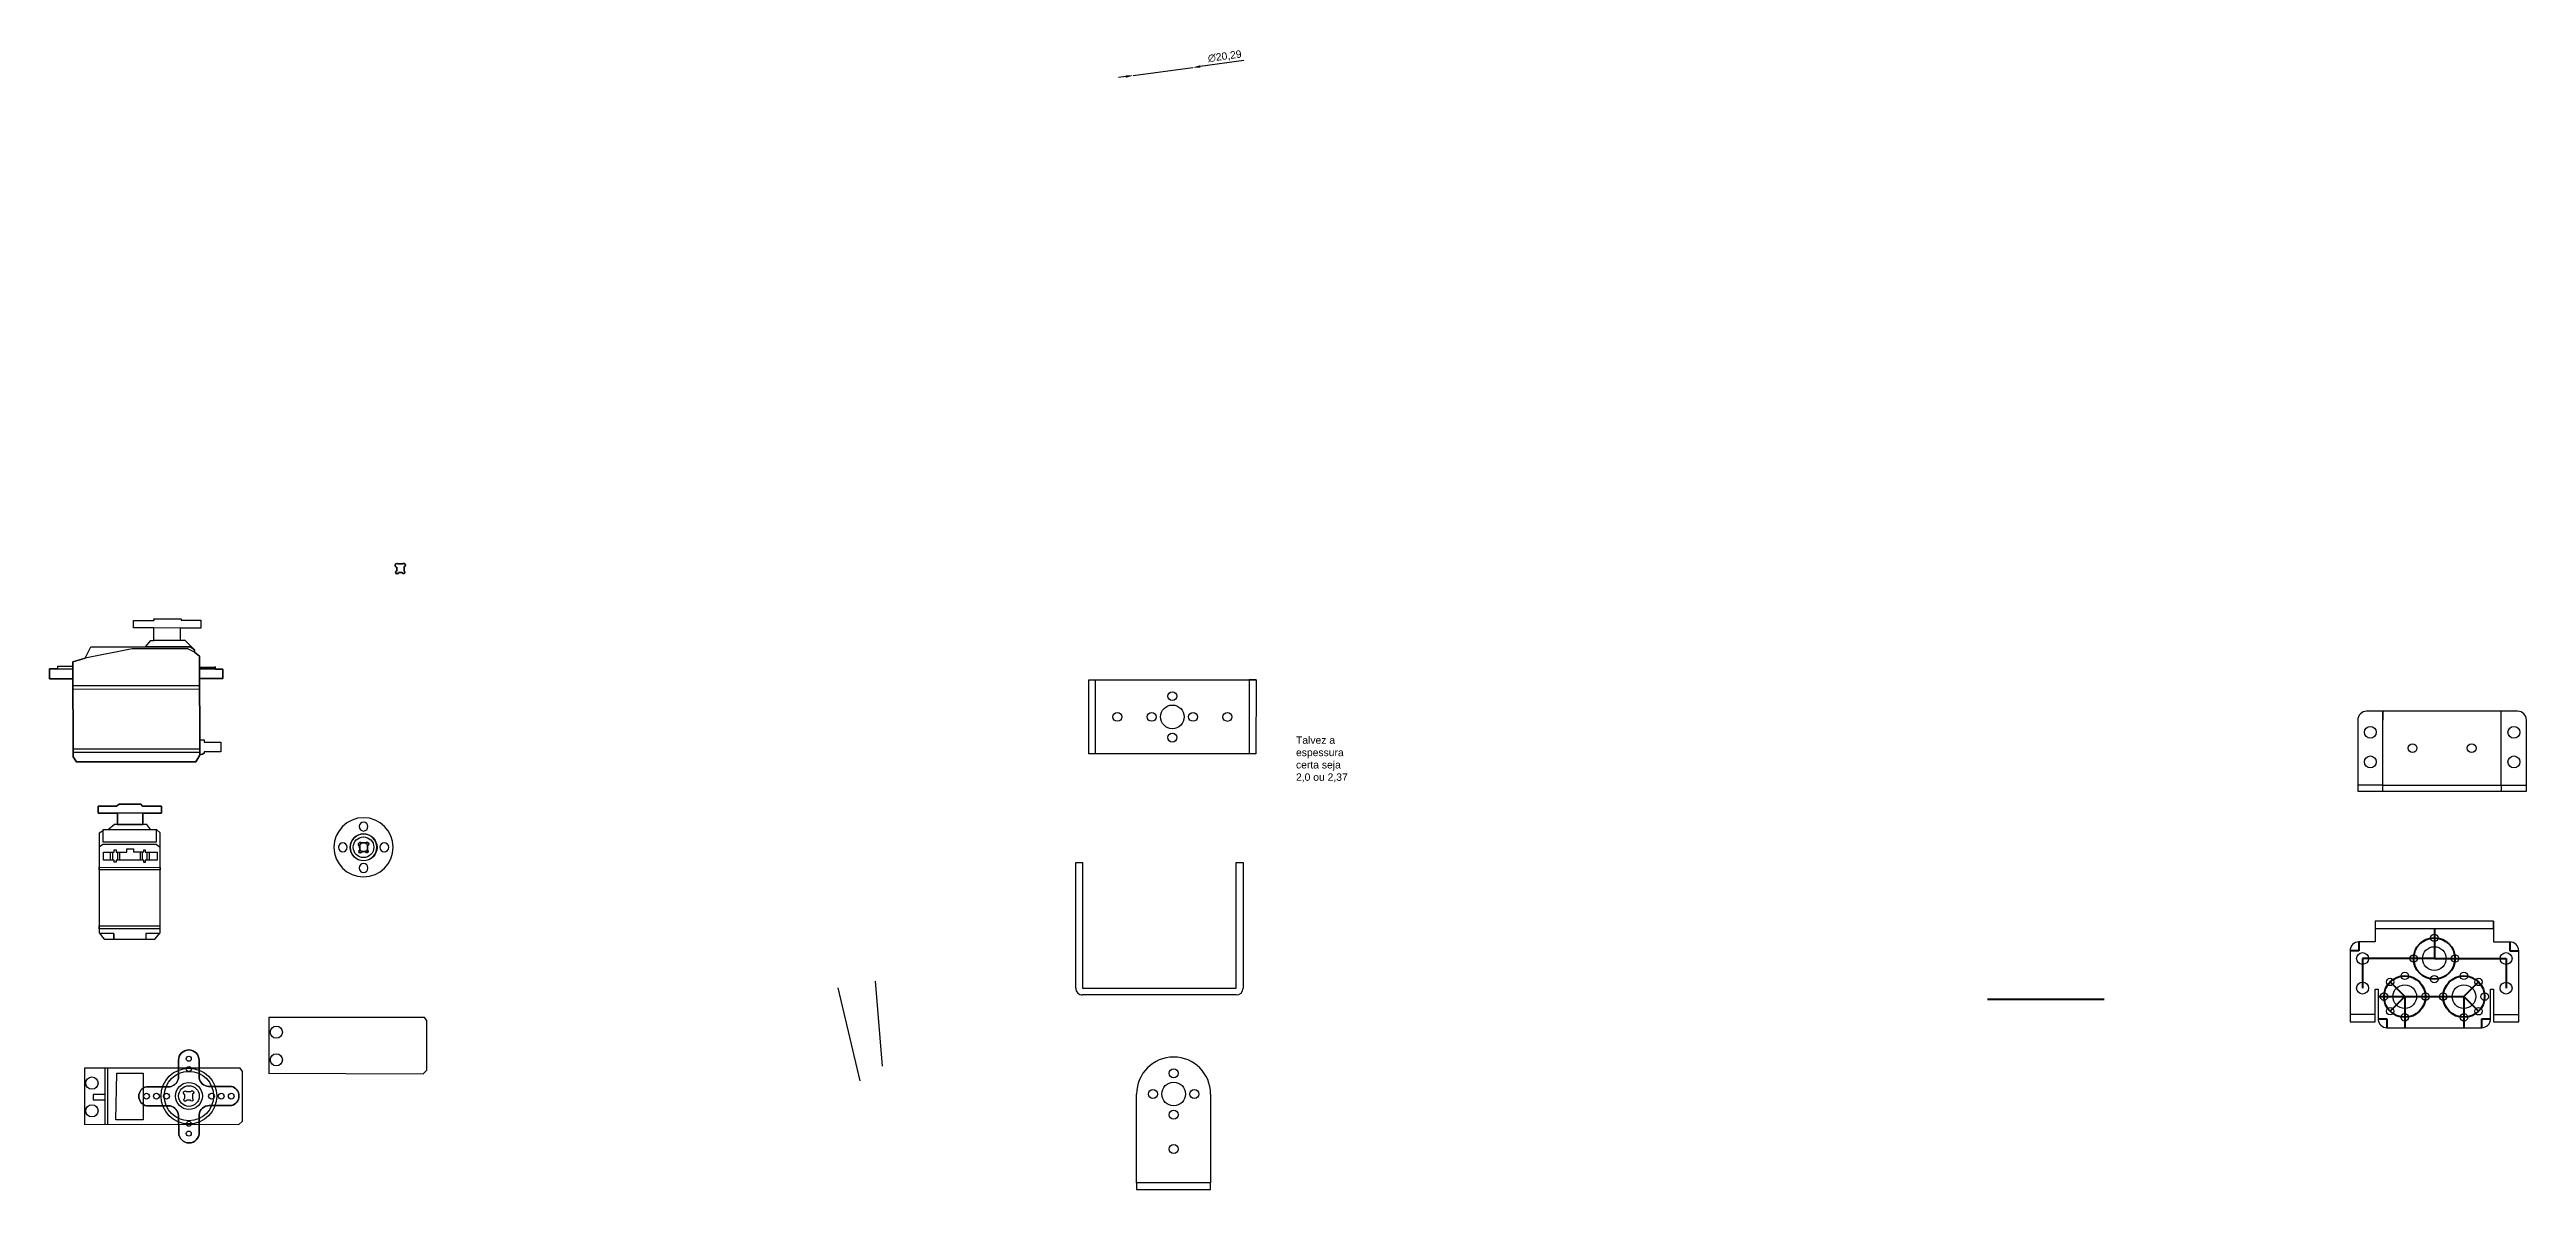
# Model space of a CAD drawing. Header units: millimetres. Extents: x 1469 to 3191, y 404 to 1558.
# Drawn here: x 1469 to 2306, y 711 to 1096 of the extents above; entities that cross this region are included whole.
import ezdxf

# ---------------------------------------------------------------- set-up
doc = ezdxf.new("R2010")
doc.units = ezdxf.units.MM
doc.layers.add('Contorno', color=5, linetype='Continuous', lineweight=25)
doc.layers.add('Contorno_0', color=250, linetype='Continuous', lineweight=35)
for name, color, linetype, lineweight, plot in [('Contorno_1', 2, 'Continuous', 30, False), ('Contorno_2', 130, 'Continuous', 30, False), ('Cota', 90, 'Continuous', 100, False)]:
    doc.layers.add(name, color=color, linetype=linetype, lineweight=lineweight, plot=plot)
doc.styles.get("Standard").update_dxf_attribs({"font": 'arial.ttf'})
doc.dimstyles.new('ISO-25', dxfattribs={"dimtxt": 2.5, "dimasz": 2.5, "dimexe": 1.25, "dimexo": 0.625, "dimtad": 1, "dimtxsty": 'Standard', "dimcen": 2.5, "dimadec": 0, "dimazin": 0, "dimtfac": 1, "dimtmove": 0, "dimatfit": 3, "dimfxl": 1, "dimarcsym": 0})

msp = doc.modelspace()

# ---------------------------------------------------------------- texts
at = {"layer": 'Contorno_1', "extrusion": (-3.70579e-08, -1.3893e-06, 1), "insert": (1890.134, 863.704, -0.156), "char_height": 2.5, "attachment_point": 1, "text_direction": (1, -5.4e-05, 0)}
msp.add_mtext_dynamic_manual_height_columns('Talvez a espessura certa seja 2,0 ou 2,37', width=19.90429, gutter_width=12.5, heights=[0], dxfattribs=at)

# ---------------------------------------------------------------- blocks, each defined once
blk = doc.blocks.new('*D55')
at = {"layer": 'Contorno_1', "color": 0, "lineweight": -2, "transparency": 16777216}
for p, q in [((1835.14, 1087.06), (1855.25, 1089.78)), ((1872.5, 1092.11), (1857.72, 1090.11)), ((1832.66, 1086.73), (1830.18, 1086.39))]:
    blk.add_line(p, q, dxfattribs=at)
at = {"layer": 'Contorno_1', "color": 0, "transparency": 16777216}
for points in [[(1857.67, 1090.52), (1857.78, 1089.7), (1855.25, 1089.78)], [(1832.61, 1087.14), (1832.72, 1086.31), (1835.14, 1087.06)]]:
    blk.add_solid(points, dxfattribs=at)
at = {"layer": 'Defpoints', "color": 0, "transparency": 16777216}
for p in [(1855.25, 1089.78, -1.44), (1835.14, 1087.06, -1.44)]:
    blk.add_point(p, dxfattribs=at)
at = {"layer": 'Contorno_1', "color": 0, "transparency": 16777216, "insert": (1866.06, 1093.43), "char_height": 2.5, "attachment_point": 5, "rotation": 7.69208}
blk.add_mtext('∅20,29', dxfattribs=at)

# ---------------------------------------------------------------- dimensions: what is measured, and where the dimension line sits
at = {"layer": 'Contorno_1'}
dim = msp.add_diameter_dim_2p(p1=(1835.139, 1087.061, -1.598), p2=(1855.246, 1089.777, -1.598), dimstyle='ISO-25', dxfattribs=at)
dim.commit()
dim.dimension.update_dxf_attribs({"geometry": '*D55', "text_midpoint": (1866.351, 1091.277, -0.156)})

# ---------------------------------------------------------------- linework, layer by layer
at = {"extrusion": (-3.70579e-08, -1.3893e-06, 1)}
for p, q in [((1735.291, 778.75, -0.156), (1742.762, 747.258, -0.156)), ((1747.962, 781.022, -0.156), (1750.235, 752.258, -0.156))]:
    msp.add_line(p, q, dxfattribs=at)
at = {"layer": 'Contorno', "extrusion": (-3.70579e-08, -1.3893e-06, 1)}
for p, q in [((1524.947, 887.329, -0.156), (1524.947, 886.478, -0.156)), ((1491.588, 840.137, -0.156), (1485.402, 840.137, -0.156)), ((1485.402, 840.137, -0.156), (1485.402, 837.806, -0.156)), ((1485.402, 837.806, -0.156), (1491.917, 837.806, -0.156)), ((1492.441, 840.754, -0.156), (1491.588, 840.137, -0.156)), ((1491.917, 837.806, -0.156), (1491.917, 833.916, -0.156)), ((1500.502, 837.716, -0.156), (1491.917, 837.717, -0.156)), ((1499.759, 840.754, -0.156), (1492.441, 840.754, -0.156)), ((1500.312, 840.137, -0.156), (1499.759, 840.754, -0.156)), ((1506.746, 840.136, -0.156), (1500.312, 840.137, -0.156)), ((1500.502, 833.916, -0.156), (1500.502, 837.805, -0.156)), ((1500.502, 837.805, -0.156), (1506.746, 837.805, -0.156)), ((1506.746, 837.805, -0.156), (1506.746, 840.136, -0.156)), ((1485.698, 831.011, -0.156), (1485.696, 797.339, -0.156)), ((1486.806, 831.648, -0.156), (1485.698, 831.011, -0.156)), ((1486.954, 832.108, -0.156), (1486.806, 831.648, -0.156)), ((1486.88, 831.878, -0.156), (1486.954, 828.104, -0.156)), ((1488.704, 832.108, -0.156), (1486.954, 832.108, -0.156)), ((1490.887, 833.916, -0.156), (1488.704, 832.108, -0.156)), ((1503.103, 832.107, -0.156), (1488.704, 832.108, -0.156)), ((1491.917, 833.916, -0.156), (1490.887, 833.916, -0.156)), ((1500.502, 833.916, -0.156), (1491.917, 833.916, -0.156)), ((1501.746, 833.916, -0.156), (1500.502, 833.916, -0.156)), ((1503.103, 832.107, -0.156), (1501.746, 833.916, -0.156)), ((1505.188, 832.107, -0.156), (1503.103, 832.107, -0.156)), ((1505.112, 828.103, -0.156), (1505.112, 832.173, -0.156)), ((1506.335, 831.106, -0.156), (1505.188, 832.107, -0.156)), ((1506.275, 797.338, -0.156), (1506.335, 831.106, -0.156)), ((1486.954, 827.191, -0.156), (1485.697, 826.27, -0.156)), ((1486.954, 828.104, -0.156), (1505.112, 828.103, -0.156)), ((1505.112, 827.207, -0.156), (1486.954, 827.191, -0.156)), ((1487.104, 821.864, -0.156), (1487.105, 824.64, -0.156)), ((1490.777, 821.864, -0.156), (1487.104, 821.864, -0.156)), ((1487.105, 824.64, -0.156), (1490.778, 824.639, -0.156)), ((1489.55, 821.864, -0.156), (1489.55, 824.639, -0.156)), ((1489.55, 824.639, -0.156), (1490.152, 824.639, -0.156)), ((1490.151, 821.864, -0.156), (1489.55, 821.864, -0.156)), ((1490.152, 824.649, -0.156), (1490.151, 821.864, -0.156)), ((1490.777, 821.178, -0.156), (1490.777, 821.864, -0.156)), ((1491.465, 821.177, -0.156), (1490.777, 821.178, -0.156)), ((1490.778, 824.639, -0.156), (1490.778, 825.409, -0.156)), ((1490.778, 825.409, -0.156), (1491.465, 825.409, -0.156)), ((1491.465, 825.409, -0.156), (1491.465, 824.629, -0.156)), ((1491.465, 824.629, -0.156), (1494.985, 824.629, -0.156)), ((1500.788, 821.863, -0.156), (1491.465, 821.864, -0.156)), ((1491.465, 821.864, -0.156), (1491.465, 821.177, -0.156)), ((1491.945, 821.864, -0.156), (1491.945, 824.629, -0.156)), ((1491.945, 824.629, -0.156), (1492.618, 824.629, -0.156)), ((1492.618, 821.864, -0.156), (1491.945, 821.864, -0.156)), ((1492.618, 824.634, -0.156), (1492.618, 821.864, -0.156)), ((1494.985, 824.629, -0.156), (1494.985, 825.656, -0.156)), ((1494.985, 825.656, -0.156), (1497.35, 825.656, -0.156)), ((1497.35, 825.656, -0.156), (1497.35, 824.749, -0.156)), ((1497.35, 824.749, -0.156), (1500.788, 824.749, -0.156)), ((1499.618, 821.871, -0.156), (1499.618, 824.749, -0.156)), ((1499.618, 824.749, -0.156), (1500.184, 824.749, -0.156)), ((1500.184, 821.871, -0.156), (1499.618, 821.871, -0.156)), ((1500.184, 824.749, -0.156), (1500.184, 821.871, -0.156)), ((1500.788, 824.749, -0.156), (1500.788, 825.408, -0.156)), ((1500.788, 825.408, -0.156), (1501.283, 825.408, -0.156)), ((1500.788, 821.121, -0.156), (1500.788, 821.863, -0.156)), ((1501.283, 821.121, -0.156), (1500.788, 821.121, -0.156)), ((1501.283, 825.408, -0.156), (1501.283, 824.611, -0.156)), ((1501.283, 824.611, -0.156), (1505.243, 824.611, -0.156)), ((1505.243, 821.863, -0.156), (1501.283, 821.863, -0.156)), ((1501.283, 821.863, -0.156), (1501.283, 821.121, -0.156)), ((1501.945, 821.848, -0.156), (1501.945, 824.611, -0.156)), ((1502.574, 824.626, -0.156), (1502.574, 821.863, -0.156)), ((1505.112, 827.207, -0.156), (1506.326, 826.269, -0.156)), ((1505.243, 824.611, -0.156), (1505.243, 821.863, -0.156)), ((1485.652, 819.459, -0.156), (1506.314, 819.422, -0.156)), ((1485.697, 818.585, -0.156), (1485.652, 819.459, -0.156)), ((1506.314, 818.584, -0.156), (1485.697, 818.585, -0.156)), ((1506.314, 819.422, -0.156), (1506.314, 819.422, -0.156)), ((1506.314, 819.422, -0.156), (1506.314, 818.584, -0.156)), ((1485.696, 799.676, -0.156), (1506.279, 799.64, -0.156)), ((1485.696, 798.71, -0.156), (1485.696, 799.676, -0.156)), ((1506.267, 798.709, -0.156), (1485.696, 798.71, -0.156)), ((1485.696, 797.339, -0.156), (1487.368, 795.211, -0.156)), ((1490.677, 797.08, -0.156), (1485.899, 797.08, -0.156)), ((1487.368, 795.211, -0.156), (1504.479, 795.21, -0.156)), ((1490.677, 797.08, -0.156), (1490.677, 795.211, -0.156)), ((1490.677, 795.211, -0.156), (1490.677, 797.08, -0.156)), ((1505.953, 797.079, -0.156), (1501.499, 797.08, -0.156)), ((1501.499, 797.08, -0.156), (1501.499, 795.21, -0.156)), ((1504.479, 795.21, -0.156), (1506.275, 797.338, -0.156)), ((1505.953, 797.079, -0.156), (1506.057, 797.079, -0.156)), ((1481.191, 746.543, -0.156), (1480.715, 746.543, -0.156)), ((1487.653, 751.551, -0.156), (1487.584, 732.671, -0.156)), ((1488.535, 751.551, -0.156), (1488.467, 732.668, -0.156)), ((1491.367, 734.076, -0.156), (1491.694, 749.911, -0.156)), ((1491.694, 749.911, -0.156), (1500.558, 749.911, -0.156)), ((1491.694, 749.911, -0.156), (1500.517, 749.911, -0.156)), ((1500.558, 749.911, -0.156), (1500.557, 734.075, -0.156)), ((1481.19, 737.178, -0.156), (1480.714, 737.178, -0.156)), ((1487.663, 742.685, -0.156), (1483.649, 742.685, -0.156)), ((1483.649, 742.685, -0.156), (1483.649, 740.867, -0.156)), ((1483.649, 740.867, -0.156), (1487.614, 740.853, -0.156)), ((1500.557, 734.075, -0.156), (1491.367, 734.076, -0.156))]:
    msp.add_line(p, q, dxfattribs=at)
at = {"layer": 'Contorno', "extrusion": (-3.70579e-08, -1.3893e-06, 1), "elevation": -0.157}
for points in [[(1513.12, 896.156), (1513.138, 900.308), (1504.17, 900.407), (1497.28, 900.407), (1497.28, 902.831), (1504.225, 902.83), (1504.196, 903.406), (1513.436, 903.406), (1513.436, 902.973), (1520.071, 902.973), (1520.07, 900.308), (1513.138, 900.308)], [(1501.358, 894.007), (1503.178, 896.11), (1504.17, 896.11)], [(1519.715, 857.38), (1519.576, 890.812), (1517.947, 892.211), (1517.948, 892.936), (1514.645, 896.2), (1513.12, 896.156), (1504.17, 896.11), (1504.17, 900.407)], [(1481.011, 890.153), (1476.827, 888.936), (1476.84, 883.217), (1468.921, 883.218), (1468.921, 886.491), (1471.587, 886.491)], [(1476.831, 887.325), (1476.466, 887.325), (1471.587, 887.326), (1471.587, 886.491), (1476.833, 886.49)], [(1476.827, 888.936), (1476.897, 856.852), (1478.028, 855.106), (1518.349, 855.094), (1519.715, 857.38), (1519.716, 862.559), (1521.224, 862.558), (1521.224, 861.758), (1526.829, 861.758), (1526.828, 858.812), (1526.819, 858.535), (1521.183, 858.535), (1521.182, 857.888), (1520.751, 857.888), (1520.752, 857.626), (1519.715, 857.626)], [(1517.935, 892.182), (1515.707, 893.296), (1496.888, 893.267), (1481.011, 890.153), (1482.885, 894.008), (1501.358, 894.007), (1516.296, 894.007), (1516.876, 894.003)], [(1524.947, 887.031), (1519.591, 887.032), (1519.576, 890.812), (1519.607, 883.252), (1527.526, 883.251), (1527.526, 886.478), (1524.947, 886.478), (1519.594, 886.455)], [(1476.834, 880.886), (1519.62, 880.884), (1519.62, 879.65), (1476.848, 879.556), (1476.848, 880.886)], [(1476.856, 859.497), (1519.715, 859.495), (1519.715, 858.325), (1476.894, 858.232), (1476.895, 859.497)], [(1542.949, 749.904), (1595.207, 749.715), (1596.376, 750.92), (1596.376, 756.797), (1596.377, 767.702), (1595.625, 768.757), (1543.017, 768.76), (1543.016, 749.904)], [(1480.647, 732.696), (1532.905, 732.507), (1534.074, 733.712), (1534.074, 739.589), (1534.075, 750.494), (1533.323, 751.549), (1480.715, 751.552), (1480.714, 732.696)]]:
    msp.add_lwpolyline(points, dxfattribs=at)
msp.add_lwpolyline([(1512.534, 735.635), (1512.559, 729.791, 1), (1519.524, 729.821), (1519.499, 735.891, -0.3948079), (1522.895, 738.946), (1530.356, 738.945, 0.7922432), (1530.377, 745.43), (1522.617, 745.436, -0.3613234), (1519.47, 748.29), (1519.47, 754.252, 1), (1512.504, 754.253), (1512.504, 748.309, -0.2828593), (1509.916, 745.327), (1501.678, 745.327, 0.7922432), (1501.657, 738.843), (1509.748, 738.842, -0.3150447), (1512.54, 735.576)], format="xyb", dxfattribs=at)
msp.add_lwpolyline([(1517.208, 742.854), (1517.208, 741.294, -1.4803441), (1516.543, 740.8), (1515.325, 740.8, -1.7861111), (1514.661, 741.401), (1514.661, 742.634, -1.3133825), (1515.217, 743.748), (1516.622, 743.748, -1.3951123)], format="xyb", close=True, dxfattribs=at)
at = {"layer": 'Contorno', "extrusion": (-3.70579e-08, -1.3893e-06, 1)}
for centre, radius in [((1545.561, 763.751, -0.157), 2.069), ((1515.987, 754.775, -0.157), 0.84), ((1545.561, 754.386, -0.157), 2.069), ((1483.259, 746.543, -0.157), 2.069), ((1516.017, 742.169, -0.157), 9.422), ((1516.017, 742.169, -0.157), 8.329), ((1516.017, 742.169, -0.157), 4.555), ((1516.017, 742.169, -0.157), 4.555), ((1516.017, 742.169, -0.157), 3.491), ((1515.987, 751.314, -0.157), 0.84), ((1483.259, 737.178, -0.157), 2.069), ((1501.678, 742.123, -0.157), 0.981), ((1505.046, 742.123, -0.157), 0.981), ((1508.44, 742.123, -0.157), 0.981), ((1523.673, 742.122, -0.157), 0.981), ((1526.938, 742.122, -0.157), 0.981), ((1530.332, 742.122, -0.157), 0.981), ((1515.986, 732.792, -0.157), 0.84), ((1515.986, 729.473, -0.157), 0.84)]:
    msp.add_circle(centre, radius, dxfattribs=at)
at = {"layer": 'Contorno_0', "extrusion": (-3.70579e-08, -1.3893e-06, 1), "elevation": 8.866}
for points in [[(1588.77, 921.103), (1588.77, 919.543, -1.4803441), (1588.106, 919.049), (1586.887, 919.049, -1.7861111), (1586.224, 919.65), (1586.224, 920.883, -1.3133825), (1586.779, 921.997), (1588.184, 921.997, -1.3951123)], [(1576.358, 826.822), (1576.357, 825.262, -1.4803441), (1575.693, 824.768), (1574.474, 824.768, -1.7861111), (1573.811, 825.369), (1573.811, 826.602, -1.3133825), (1574.367, 827.716), (1575.771, 827.716, -1.3951123)]]:
    msp.add_lwpolyline(points, format="xyb", close=True, dxfattribs=at)
at = {"layer": 'Contorno_1', "extrusion": (-3.70579e-08, -1.3893e-06, 1)}
for p, q in [((1476.831, 887.325, -0.156), (1471.587, 887.326, -0.156)), ((1471.587, 887.326, -0.156), (1471.587, 886.491, -0.156)), ((1476.84, 883.217, -0.156), (1476.84, 887.325, -0.156)), ((1471.587, 886.491, -0.156), (1468.921, 886.491, -0.156)), ((1468.921, 886.491, -0.156), (1468.921, 883.218, -0.156)), ((1468.921, 883.218, -0.156), (1476.84, 883.217, -0.156)), ((1519.591, 887.032, -0.156), (1524.947, 887.031, -0.156)), ((1820.092, 857.805, -0.156), (1820.094, 882.805, -0.156)), ((1820.094, 882.805, -0.156), (1822.354, 882.805, -0.156)), ((1822.352, 857.805, -0.156), (1822.354, 882.805, -0.156)), ((1822.354, 882.805, -0.156), (1874.354, 882.802, -0.156)), ((1822.354, 882.805, -0.156), (1824.614, 882.804, -0.156)), ((1874.354, 882.802, -0.156), (1874.352, 857.802, -0.156)), ((1874.354, 882.802, -0.156), (1876.614, 882.802, -0.156)), ((1876.614, 882.802, -0.156), (1874.354, 882.802, -0.156)), ((1876.614, 882.802, -0.156), (1876.612, 857.802, -0.156)), ((2302.931, 872.224, -0.156), (2251.931, 872.226, -0.156)), ((2257.43, 847.226, -0.156), (2257.431, 872.226, -0.156)), ((2257.431, 872.226, -0.156), (2257.431, 869.226, -0.156)), ((2297.43, 847.224, -0.156), (2297.431, 872.224, -0.156)), ((2248.931, 869.227, -0.156), (2248.93, 845.227, -0.156)), ((2305.93, 845.224, -0.156), (2305.931, 869.224, -0.156)), ((1822.352, 857.805, -0.156), (1820.092, 857.805, -0.156)), ((1874.352, 857.802, -0.156), (1822.352, 857.805, -0.156)), ((1876.612, 857.802, -0.156), (1874.352, 857.802, -0.156)), ((2257.43, 847.226, -0.156), (2248.93, 847.227, -0.156)), ((2257.43, 845.226, -0.156), (2257.43, 847.226, -0.156)), ((2257.43, 847.226, -0.156), (2297.43, 847.224, -0.156)), ((2297.43, 847.224, -0.156), (2297.43, 845.224, -0.156)), ((2297.43, 847.224, -0.156), (2305.93, 847.224, -0.156)), ((1485.402, 840.137, -0.156), (1491.588, 840.137, -0.156)), ((1485.402, 840.137, -0.156), (1491.588, 840.137, -0.156)), ((1491.588, 840.137, -0.156), (1492.441, 840.754, -0.156)), ((1491.588, 840.137, -0.156), (1492.441, 840.754, -0.156)), ((1492.441, 840.754, -0.156), (1499.759, 840.754, -0.156)), ((1492.441, 840.754, -0.156), (1499.759, 840.754, -0.156)), ((1500.312, 840.137, -0.156), (1506.746, 840.136, -0.156)), ((2248.93, 845.227, -0.156), (2305.93, 845.224, -0.156)), ((2248.93, 845.227, -0.156), (2257.43, 845.226, -0.156)), ((1815.702, 778.581, -0.156), (1815.704, 821.081, -0.156)), ((1815.704, 821.081, -0.156), (1817.964, 821.081, -0.156)), ((1817.964, 821.081, -0.156), (1817.962, 778.581, -0.156)), ((1869.962, 778.578, -0.156), (1869.964, 821.078, -0.156)), ((1869.964, 821.078, -0.156), (1872.224, 821.078, -0.156)), ((1872.224, 821.078, -0.156), (1872.222, 778.578, -0.156)), ((2254.802, 801.268, -0.156), (2254.802, 798.768, -0.156)), ((2294.802, 801.266, -0.156), (2254.802, 801.268, -0.156)), ((2254.802, 801.268, -0.156), (2254.802, 794.268, -0.156)), ((2254.802, 798.768, -0.156), (2294.802, 798.766, -0.156)), ((2294.802, 798.766, -0.156), (2294.802, 801.266, -0.156)), ((2294.802, 801.266, -0.156), (2294.802, 794.266, -0.156)), ((2246.302, 791.268, -0.156), (2246.301, 769.768, -0.156)), ((2254.802, 794.268, -0.156), (2249.302, 794.268, -0.156)), ((2294.802, 794.266, -0.156), (2300.302, 794.265, -0.156)), ((2303.301, 769.765, -0.156), (2303.302, 791.265, -0.156)), ((1817.962, 778.581, -0.156), (1869.962, 778.578, -0.156)), ((1869.962, 776.318, -0.156), (1817.962, 776.321, -0.156)), ((2254.801, 778.268, -0.156), (2255.801, 778.268, -0.156)), ((2254.801, 769.768, -0.156), (2254.801, 778.268, -0.156)), ((2255.801, 778.268, -0.156), (2255.801, 768.268, -0.156)), ((2293.801, 768.266, -0.156), (2293.801, 778.266, -0.156)), ((2293.801, 778.266, -0.156), (2294.801, 778.266, -0.156)), ((2294.801, 778.266, -0.156), (2294.801, 769.766, -0.156)), ((2246.301, 769.768, -0.156), (2246.301, 767.268, -0.156)), ((2254.801, 769.768, -0.156), (2246.301, 769.768, -0.156)), ((2246.301, 767.268, -0.156), (2254.801, 767.268, -0.156)), ((2254.801, 767.268, -0.156), (2254.801, 769.768, -0.156)), ((2258.8, 765.268, -0.156), (2290.8, 765.266, -0.156)), ((2294.801, 769.766, -0.156), (2303.301, 769.765, -0.156)), ((2294.801, 769.766, -0.156), (2294.801, 767.266, -0.156)), ((2294.801, 767.266, -0.156), (2303.301, 767.265, -0.156)), ((2303.301, 767.265, -0.156), (2303.301, 769.765, -0.156)), ((1836.283, 712.849, -0.156), (1836.285, 742.849, -0.156)), ((1861.285, 742.847, -0.156), (1861.283, 712.847, -0.156)), ((1861.283, 712.847, -0.156), (1836.283, 712.849, -0.156)), ((1836.283, 712.849, -0.156), (1836.283, 710.589, -0.156)), ((1861.283, 710.587, -0.156), (1861.283, 712.847, -0.156)), ((1836.283, 710.589, -0.156), (1861.283, 710.587, -0.156))]:
    msp.add_line(p, q, dxfattribs=at)
at = {"layer": 'Contorno_1', "extrusion": (-3.70579e-08, -1.3893e-06, 1), "elevation": -0.157}
for points in [[(1514.645, 896.2), (1517.948, 892.936), (1516.586, 894.005), (1501.358, 894.007), (1503.178, 896.11)], [(1517.935, 892.182), (1519.576, 890.812), (1519.715, 857.38), (1518.349, 855.094), (1478.035, 855.096), (1476.897, 856.852), (1476.827, 888.936), (1481.011, 890.153), (1482.885, 894.008), (1516.586, 894.005), (1517.948, 892.936)], [(1519.607, 883.252), (1519.591, 887.032), (1524.947, 887.031), (1524.95, 886.478), (1527.526, 886.478), (1527.526, 883.251)], [(1485.402, 837.806), (1485.402, 840.137)], [(1491.917, 837.806), (1485.402, 837.806)], [(1500.502, 837.805), (1500.502, 833.916), (1491.917, 833.916), (1491.917, 837.806), (1491.917, 833.916), (1500.502, 833.916)], [(1499.759, 840.754), (1500.312, 840.137)], [(1506.746, 840.136), (1506.746, 837.805), (1500.502, 837.805), (1506.746, 837.805)]]:
    msp.add_lwpolyline(points, close=True, dxfattribs=at)
msp.add_lwpolyline([(1519.47, 748.29, 0.3613234), (1522.617, 745.436), (1530.377, 745.43, -0.7922432), (1530.356, 738.945), (1522.895, 738.946, 0.3948079), (1519.499, 735.891), (1519.524, 729.821, -1), (1512.559, 729.791), (1512.534, 735.635, 0.3106911), (1509.748, 738.842), (1501.657, 738.843, -0.7922432), (1501.678, 745.327), (1509.627, 745.327, 0.3204958), (1512.504, 748.309), (1512.504, 754.253, -1), (1519.47, 754.252)], format="xyb", close=True, dxfattribs=at)
at = {"layer": 'Contorno_1', "extrusion": (-3.70579e-08, -1.3893e-06, 1)}
for centre, radius in [((1829.753, 870.304, -0.157), 1.5), ((1841.353, 870.303, -0.157), 1.5), ((1848.353, 870.303, -0.157), 4), ((1848.354, 877.303, -0.157), 1.5), ((1855.353, 870.303, -0.157), 1.5), ((1866.953, 870.302, -0.157), 1.5), ((1848.353, 863.303, -0.157), 1.5), ((2253.181, 865.096, -0.157), 2), ((2301.681, 865.094, -0.157), 2), ((2253.181, 855.096, -0.157), 2), ((2267.431, 859.726, -0.157), 1.5), ((2287.431, 859.725, -0.157), 1.5), ((2301.681, 855.094, -0.157), 2), ((1575.03, 826.234, 2.026), 4.555), ((1575.03, 826.234, 8.866), 3.491), ((2274.802, 795.637, -0.157), 1.25), ((2250.552, 788.638, -0.157), 2), ((2267.802, 788.637, -0.157), 1.25), ((2274.802, 788.637, -0.157), 4), ((2281.802, 788.636, -0.157), 1.25), ((2299.052, 788.636, -0.157), 2), ((2250.551, 778.638, -0.157), 2), ((2259.852, 780.717, -0.157), 1.25), ((2264.801, 775.767, -0.157), 4), ((2264.801, 782.767, -0.157), 1.25), ((2274.801, 781.637, -0.157), 1.25), ((2284.801, 775.766, -0.157), 4), ((2284.801, 782.766, -0.157), 1.25), ((2289.751, 780.716, -0.157), 1.25), ((2299.051, 778.636, -0.157), 2), ((2257.801, 775.768, -0.157), 1.25), ((2259.851, 770.818, -0.157), 1.25), ((2271.801, 775.767, -0.157), 1.25), ((2277.801, 775.767, -0.157), 1.25), ((2289.751, 770.816, -0.157), 1.25), ((2291.801, 775.766, -0.157), 1.25), ((2264.801, 768.767, -0.157), 1.25), ((2284.801, 768.766, -0.157), 1.25), ((1483.259, 746.543, -0.157), 2.069), ((1848.785, 742.848, -0.157), 4), ((1848.785, 749.848, -0.157), 1.5), ((1483.259, 737.178, -0.157), 2.069), ((1841.785, 742.848, -0.157), 1.5), ((1848.784, 735.848, -0.157), 1.5), ((1855.785, 742.848, -0.157), 1.5), ((1848.784, 724.248, -0.157), 1.5)]:
    msp.add_circle(centre, radius, dxfattribs=at)
for centre, radius, start, end in [((2251.931, 869.226, -0.157), 3, 89.996906, 179.996906), ((2302.931, 869.224, -0.157), 3, 359.996906, 89.996906), ((2249.302, 791.268, -0.157), 3, 89.996906, 179.996906), ((2300.302, 791.265, -0.157), 3, 359.996906, 89.996906), ((1817.962, 778.581, -0.157), 2.26, 179.996906, 269.996906), ((1869.962, 778.578, -0.157), 2.26, 269.996906, 359.996906), ((2258.801, 768.268, -0.157), 3, 179.996906, 269.996906), ((2290.801, 768.266, -0.157), 3, 269.996906, 359.996906), ((1848.785, 742.848, -0.157), 12.5, 359.996906, 179.996906)]:
    msp.add_arc(centre, radius, start, end, dxfattribs=at)
at = {"layer": 'Contorno_2', "extrusion": (3.70579e-08, 1.3893e-06, -1)}
for centre, radius in [((-1575.03, 826.234, -8.866), 10), ((-1575.03, 826.234, -5.866), 4.5), ((-1575.03, 833.234, -8.866), 1.5), ((-1568.03, 826.234, -8.866), 1.5), ((-1575.029, 819.234, -8.866), 1.5), ((-1575.03, 826.234, -8.866), 1.5), ((-1582.03, 826.234, -8.866), 1.5)]:
    msp.add_circle(centre, radius, dxfattribs=at)
at = {"layer": 'Cota', "extrusion": (-3.70579e-08, -1.3893e-06, 1)}
for p, q in [((2274.802, 798.767, -0.156), (2274.802, 788.637, -0.156)), ((2249.302, 791.268, -0.156), (2246.302, 791.268, -0.156)), ((2249.302, 794.268, -0.156), (2249.302, 791.268, -0.156)), ((2250.552, 788.638, -0.156), (2250.551, 778.638, -0.156)), ((2274.802, 788.637, -0.156), (2250.552, 788.638, -0.156)), ((2274.802, 788.637, -0.156), (2299.052, 788.636, -0.156)), ((2299.052, 788.636, -0.156), (2299.051, 778.636, -0.156)), ((2300.302, 794.265, -0.156), (2300.302, 791.265, -0.156)), ((2300.302, 791.265, -0.156), (2303.302, 791.265, -0.156)), ((2264.801, 775.767, -0.156), (2259.852, 780.717, -0.156)), ((2284.801, 775.766, -0.156), (2289.751, 780.716, -0.156)), ((2123.815, 774.927, -0.156), (2124.826, 774.927, -0.156)), ((2124.826, 774.927, -0.156), (2163.238, 774.925, -0.156)), ((2255.801, 775.768, -0.156), (2264.801, 775.767, -0.156)), ((2261.972, 772.939, -0.156), (2259.851, 770.818, -0.156)), ((2264.801, 775.767, -0.156), (2261.972, 772.939, -0.156)), ((2264.801, 775.767, -0.156), (2264.8, 765.267, -0.156)), ((2264.801, 775.767, -0.156), (2284.801, 775.766, -0.156)), ((2284.801, 775.766, -0.156), (2284.8, 765.266, -0.156)), ((2284.801, 775.766, -0.156), (2289.751, 770.816, -0.156)), ((2255.801, 768.268, -0.156), (2258.801, 768.268, -0.156)), ((2258.801, 768.268, -0.156), (2258.8, 765.268, -0.156)), ((2290.8, 765.266, -0.156), (2290.801, 768.266, -0.156)), ((2290.801, 768.266, -0.156), (2293.801, 768.266, -0.156))]:
    msp.add_line(p, q, dxfattribs=at)
for centre in [(2274.802, 788.637, -0.157), (2264.801, 775.767, -0.157), (2284.801, 775.766, -0.157)]:
    msp.add_circle(centre, 7, dxfattribs=at)

msp.set_redraw_order([(e.dxf.handle, doc.entitydb.next_handle()) for e in msp.query("TEXT MTEXT ATTDEF DIMENSION ARC_DIMENSION")])  # texts and dimensions are drawn at this point

doc.saveas('drawing.dxf')
